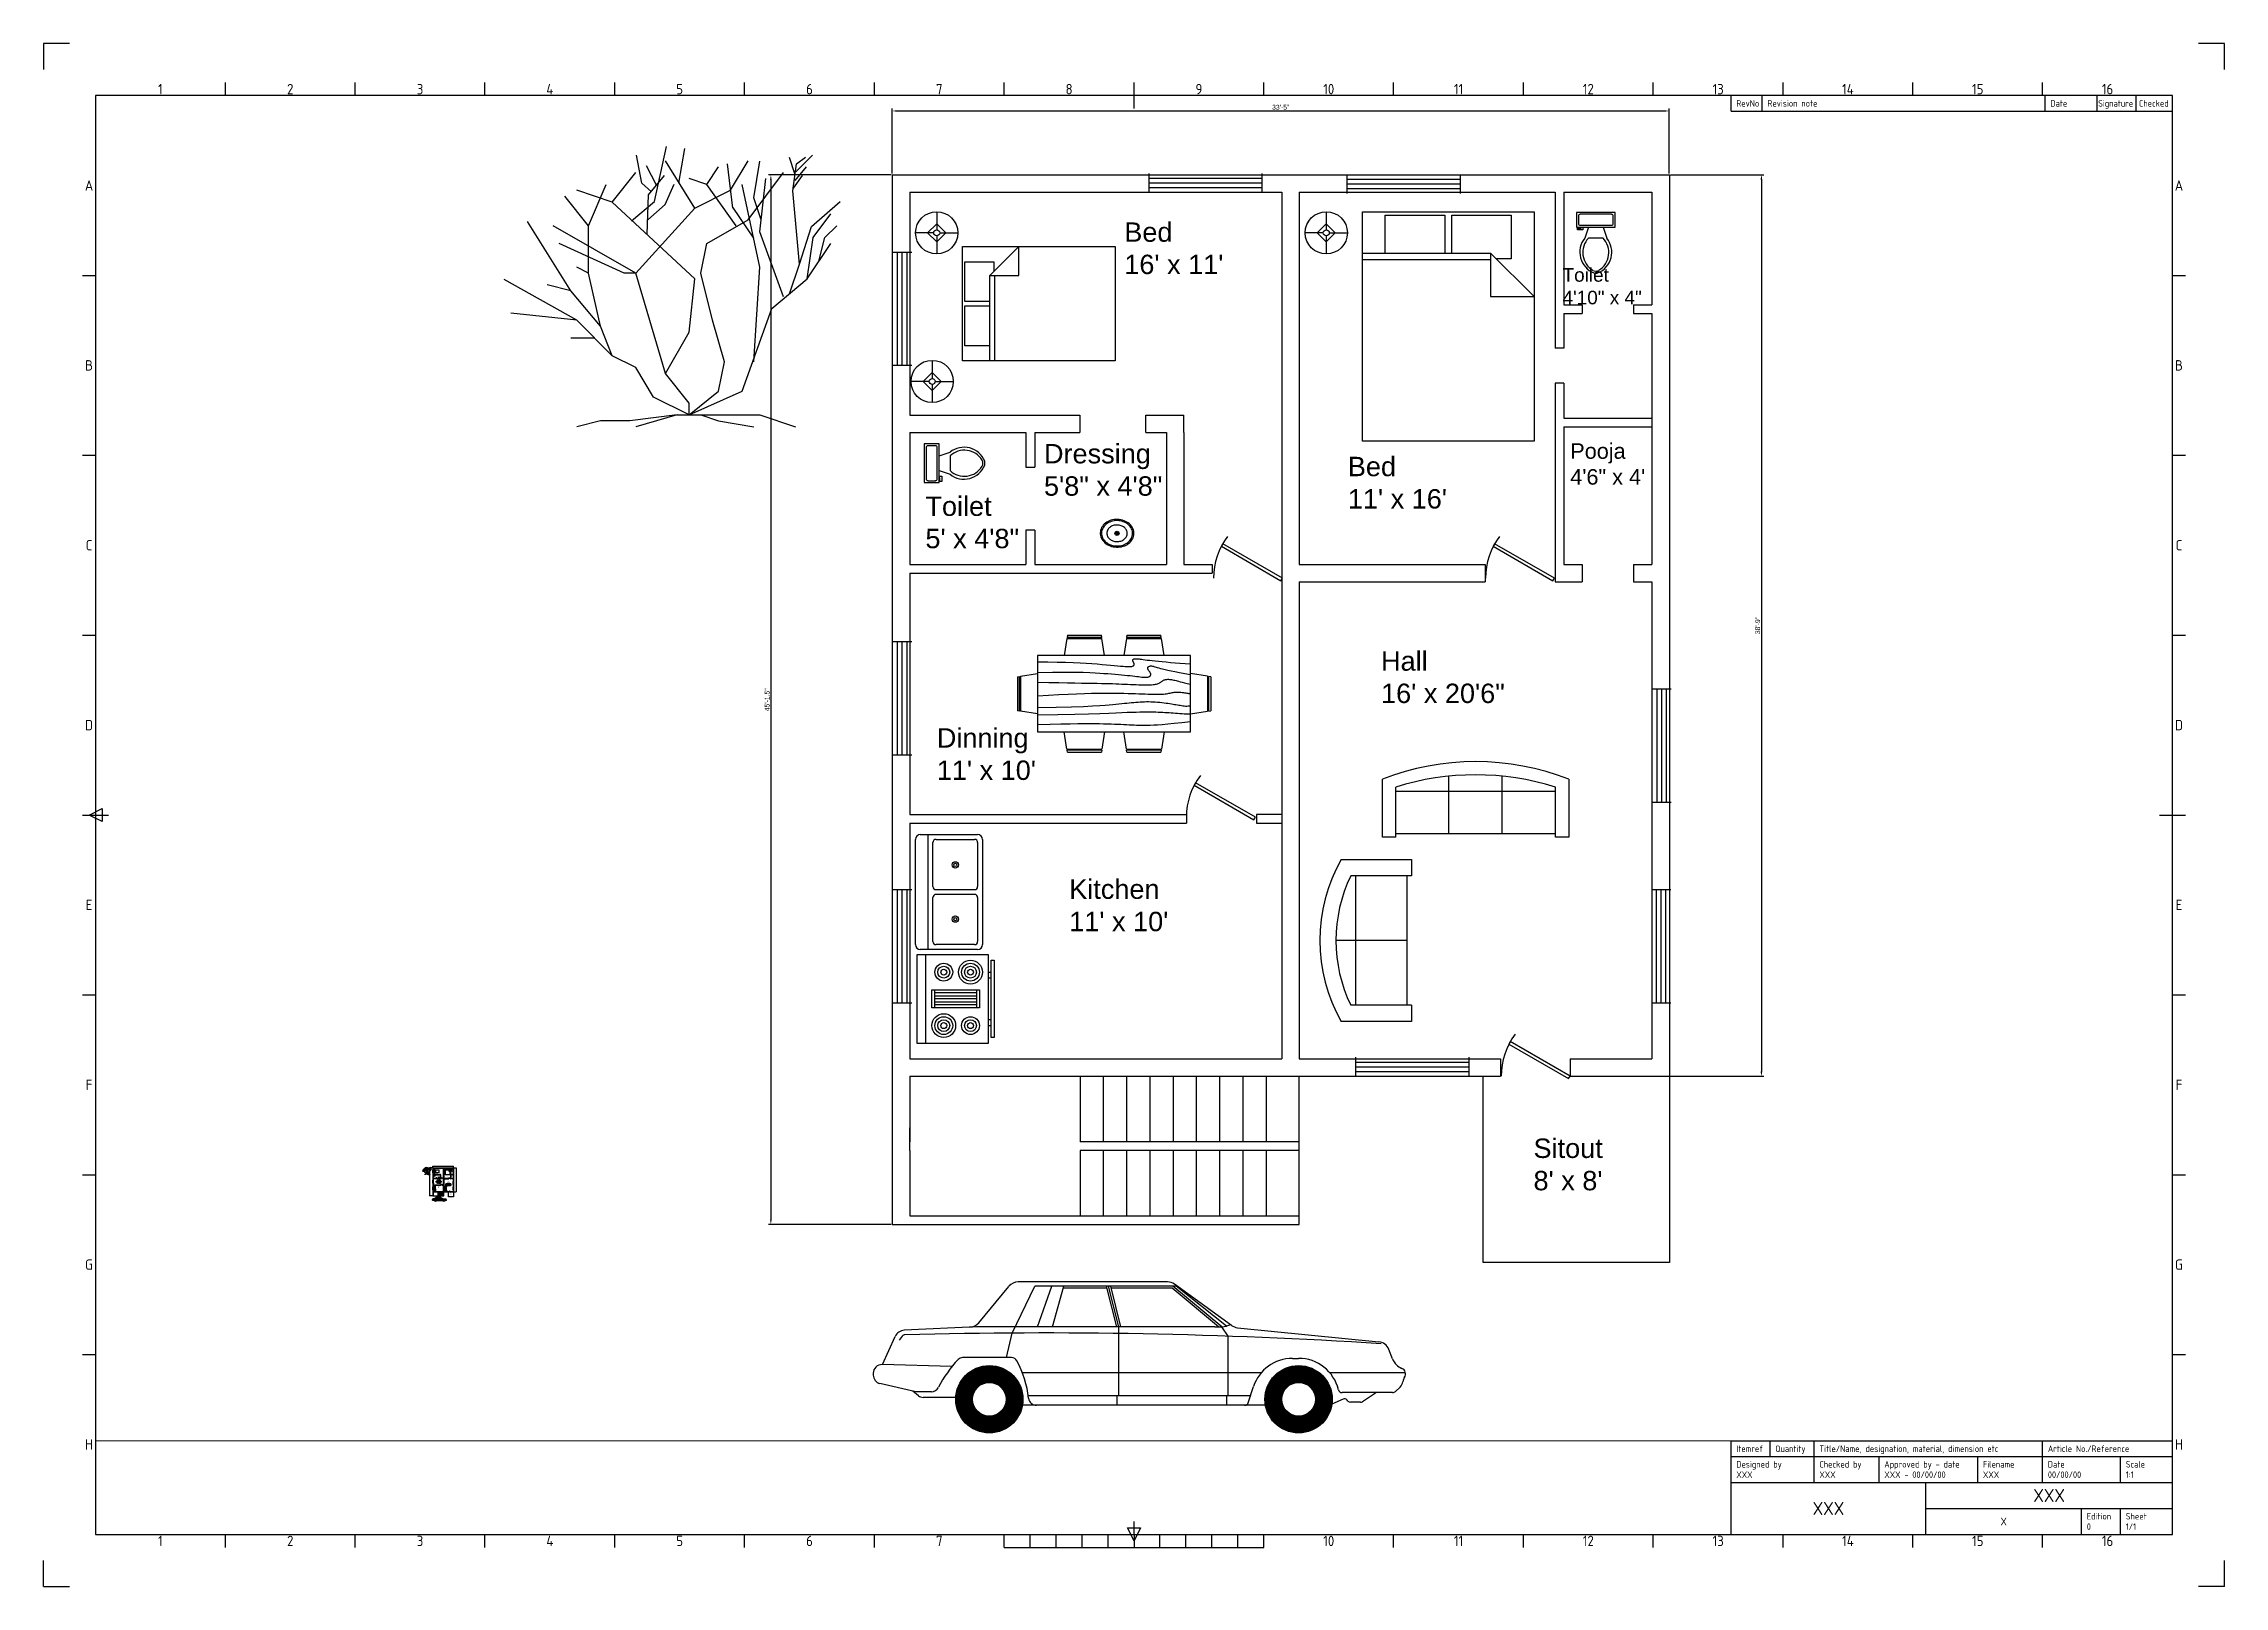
# Paper-space layout 'Layout3-ISO A1 Layout' of a CAD drawing. Header units: millimetres. Extents: x 0 to 840, y 0 to 594.
# The model-space entities are those that its viewports show. They can reach past a viewport. Long polylines and large blocks are cut down to what shows.
import ezdxf
from ezdxf.enums import TextEntityAlignment as Align

# ---------------------------------------------------------------- set-up
doc = ezdxf.new("R2010")
doc.units = ezdxf.units.MM
for name, color, linetype in [('dim', 16, 'Continuous'), ('landscape', 10, 'Continuous'), ('Title Block', 202, 'Continuous'), ('Viewport', 5, 'Continuous')]:
    doc.layers.add(name, color=color, linetype=linetype)
doc.layers.get('Viewport').off()
doc.styles.add('ISO Proportional', font='isocp.shx')
doc.styles.get("Standard").update_dxf_attribs({"font": 'arial.ttf'})
doc.dimstyles.new('Copy of ISO-25', dxfattribs={"dimtxt": 2.5, "dimasz": 2.5, "dimexe": 1.2495, "dimexo": 0.625, "dimtad": 1, "dimlunit": 3, "dimtxsty": 'Standard', "dimcen": 2.5, "dimadec": 0, "dimazin": 0, "dimtfac": 1, "dimtmove": 0, "dimatfit": 3, "dimfxl": 1, "dimarcsym": 0})

psp = doc.layouts.new('Layout3-ISO A1 Layout')

msp = doc.modelspace()

# ---------------------------------------------------------------- texts
at = {"layer": 'Title Block', "attachment_point": 1}
for s, insert, char_height in [("Bed \\P16' x 11' ", (1647.869, 1996.738), 10), ('Toilet \\P4\'10" x 4"', (1874.014, 1973.142), 7), ('Dressing \\P5\'8" x 4\'8"', (1606.44, 1882.428), 10), ('Pooja \\P4\'6" x 4\'', (1877.993, 1882.795), 8), ("Bed\\P11' x 16'", (1763.225, 1875.818), 10), ('Toilet \\P5\' x 4\'8"', (1545.257, 1855.344), 10), ('Hall\\P16\' x 20\'6"', (1780.357, 1775.491), 10), ("Dinning\\P11' x 10'", (1551.135, 1735.823), 10), ("Kitchen\\P11' x 10'", (1619.462, 1657.801), 10), ("Sitout \\P8' x 8'", (1859.033, 1524.164), 10)]:
    msp.add_mtext_dynamic_manual_height_columns(s, width=94.262, gutter_width=12.5, heights=[0], dxfattribs=dict(at, insert=insert, char_height=char_height))

# ---------------------------------------------------------------- blocks, each defined once
blk = doc.blocks.new('ISO A1 title block')
at = {"layer": 'Title Block'}
for p, q in [((10, 594), (0, 594)), ((0, 594), (0, 584)), ((840, 594), (830, 594)), ((840, 584), (840, 594)), ((820, 574), (20, 574)), ((20, 574), (20, 20)), ((70, 574), (70, 579)), ((120, 574), (120, 579)), ((170, 574), (170, 579)), ((220, 574), (220, 579)), ((270, 574), (270, 579)), ((320, 574), (320, 579)), ((370, 574), (370, 579)), ((420, 569), (420, 579)), ((470, 574), (470, 579)), ((520, 574), (520, 579)), ((570, 574), (570, 579)), ((620, 574), (620, 579)), ((650, 568), (650, 574)), ((662, 568), (662, 574)), ((670, 574), (670, 579)), ((720, 574), (720, 579)), ((770, 574), (770, 579)), ((771, 568), (771, 574)), ((791, 568), (791, 574)), ((806, 568), (806, 574)), ((820, 20), (820, 574)), ((650, 568), (820, 568)), ((15, 504.75), (20, 504.75)), ((820, 504.75), (825, 504.75)), ((15, 435.5), (20, 435.5)), ((820, 435.5), (825, 435.5)), ((15, 366.25), (20, 366.25)), ((820, 366.25), (825, 366.25)), ((15, 297), (25, 297)), ((17.5, 297), (22.5, 299.5)), ((22.5, 294.5), (17.5, 297)), ((22.5, 299.5), (22.5, 294.5)), ((815, 297), (825, 297)), ((15, 227.75), (20, 227.75)), ((820, 227.75), (825, 227.75)), ((15, 158.5), (20, 158.5)), ((820, 158.5), (825, 158.5)), ((15, 89.25), (20, 89.25)), ((820, 89.25), (825, 89.25)), ((650, 56), (820, 56)), ((650, 50), (650, 56)), ((665, 50), (665, 56)), ((682, 50), (682, 56)), ((770, 50), (770, 56)), ((650, 50), (820, 50)), ((650, 20), (650, 50)), ((682, 40), (682, 50)), ((707, 40), (707, 50)), ((745, 40), (745, 50)), ((770, 40), (770, 50)), ((800, 40), (800, 50)), ((650, 40), (820, 40)), ((725, 20), (725, 40)), ((725, 30), (820, 30)), ((785, 20), (785, 30)), ((800, 20), (800, 30)), ((20, 20), (820, 20)), ((70, 15), (70, 20)), ((120, 15), (120, 20)), ((170, 15), (170, 20)), ((220, 15), (220, 20)), ((270, 15), (270, 20)), ((320, 15), (320, 20)), ((370, 15), (370, 20)), ((380, 15), (380, 20)), ((390, 15), (390, 20)), ((400, 15), (400, 20)), ((410, 15), (410, 20)), ((417.5, 22.5), (422.5, 22.5)), ((420, 17.5), (417.5, 22.5)), ((420, 20), (420, 25)), ((422.5, 22.5), (420, 17.5)), ((420, 20), (420, 15)), ((430, 15), (430, 20)), ((440, 15), (440, 20)), ((450, 15), (450, 20)), ((460, 15), (460, 20)), ((470, 15), (470, 20)), ((520, 15), (520, 20)), ((570, 15), (570, 20)), ((620, 15), (620, 20)), ((670, 15), (670, 20)), ((720, 15), (720, 20)), ((770, 15), (770, 20)), ((0, 0), (0, 10)), ((370, 15), (470, 15)), ((840, 0), (840, 10)), ((0, 0), (10, 0)), ((840, 0), (830, 0))]:
    blk.add_line(p, q, dxfattribs=at)
at = {"layer": 'Title Block', "style": 'ISO Proportional'}
for s, p in [('1', (45, 576.5)), ('2', (95, 576.5)), ('3', (145, 576.5)), ('4', (195, 576.5)), ('5', (245, 576.5)), ('6', (295, 576.5)), ('7', (345, 576.5)), ('8', (395, 576.5)), ('9', (445, 576.5)), ('10', (495, 576.5)), ('11', (545, 576.5)), ('12', (595, 576.5)), ('13', (645, 576.5)), ('14', (695, 576.5)), ('15', (745, 576.5)), ('16', (795, 576.5)), ('A', (17.5, 539.375)), ('A', (822.5, 539.375)), ('B', (17.5, 470.125)), ('B', (822.5, 470.125)), ('C', (17.5, 400.875)), ('C', (822.5, 400.875)), ('D', (17.5, 331.625)), ('D', (822.5, 331.625)), ('E', (17.5, 262.375)), ('E', (822.5, 262.375)), ('F', (17.5, 193.125)), ('F', (822.5, 193.125)), ('G', (17.5, 123.875)), ('G', (822.5, 123.875)), ('H', (17.5, 54.625)), ('H', (822.5, 54.625)), ('1', (45, 17.5)), ('2', (95, 17.5)), ('3', (145, 17.5)), ('4', (195, 17.5)), ('5', (245, 17.5)), ('6', (295, 17.5)), ('7', (345, 17.5)), ('10', (495, 17.5)), ('11', (545, 17.5)), ('12', (595, 17.5)), ('13', (645, 17.5)), ('14', (695, 17.5)), ('15', (745, 17.5)), ('16', (795, 17.5))]:
    blk.add_text(s, height=4, dxfattribs=at).set_placement(p, align=Align.MIDDLE)
for s, p in [('RevNo', (652, 571)), ('Revision note', (664, 571)), ('Date', (773, 571)), ('Signature', (791.361, 571)), ('Checked', (807.083, 571)), ('Itemref', (652, 53)), ('Quantity', (667, 53)), ('Title/Name, designation, material, dimension etc', (684, 53)), ('Article No./Reference', (772, 53)), ('Designed by', (652, 47)), ('Checked by', (684, 47)), ('Approved by - date', (709, 47)), ('Filename', (747, 47)), ('Date', (772, 47)), ('Scale', (802, 47)), ('Edition', (787, 27)), ('Sheet', (802, 27))]:
    blk.add_text(s, height=2.5, dxfattribs=at).set_placement(p, align=Align.MIDDLE_LEFT)
at = {"layer": 'Title Block', "style": 'ISO Proportional', "flags": 8}
for tag, p in [('DESIGNED_BY', (652, 43)), ('CHECKED_BY', (684, 43)), ('APPROVED_BY_DATE', (709, 43)), ('FILENAME', (747, 43)), ('DATE', (772, 43)), ('SCALE', (802, 43)), ('EDITION', (787, 23)), ('SHEET', (802, 23))]:
    blk.add_attdef(tag, text='', height=2.5, dxfattribs=at).set_placement(p, align=Align.MIDDLE_LEFT)
for tag, height, p in [('TITLE', 5, (772.5, 35)), ('OWNER', 5, (687.5, 30)), ('DRAWING_NUMBER', 3, (755, 25))]:
    blk.add_attdef(tag, text='', height=height, dxfattribs=at).set_placement(p, align=Align.MIDDLE)
blk = doc.blocks.new('Window - Wood Frame 36 in. Wide plan')
for p, q in [((0, 6), (0, 0)), ((0, 4.5), (36, 4.5)), ((0, 3), (36, 3)), ((0, 1.5), (36, 1.5)), ((36, 6), (36, 0))]:
    blk.add_line(p, q)
blk = doc.blocks.new('Door - Right Hung 36 in.')
blk.add_lwpolyline([(-0.8, -1.3), (0, 0), (-31.2, 18), (-31.9, 16.7)], close=True)
blk.add_arc((0, 0), 36, 142.6899, 180)
blk = doc.blocks.new('Bed - Queen')
at = {"linetype": 'Continuous'}
for p, q in [((0, -80.00003), (0, 0)), ((0, 0), (59.99999, 0)), ((59.99999, 0), (59.99999, -80.00003)), ((7.99999, -1.2), (28.79998, -1.2)), ((7.99999, -14.4), (7.99999, -1.2)), ((28.79998, -1.2), (28.79998, -14.4)), ((31.19999, -1.2), (51.99999, -1.2)), ((31.19999, -14.4), (31.19999, -1.2)), ((51.99999, -1.2), (51.99999, -16.4)), ((0, -14.4), (44.8, -14.4)), ((59.99999, -29.6), (44.8, -14.4)), ((44.8, -14.4), (44.8, -29.6)), ((44.8, -16.8), (0, -16.8)), ((51.99999, -16.4), (46.79936, -16.4)), ((44.8, -29.6), (59.99999, -29.6)), ((59.99999, -80.00003), (0, -80.00003))]:
    blk.add_line(p, q, dxfattribs=at)
blk = doc.blocks.new('Dining Set - 36 x 72 in.')
at = {"linetype": 'Continuous'}
for p, q in [((-22.2343, 26.00059), (-23.4847, 17.99762)), ((-22.2304, 26), (-5.7608, 26)), ((-22, 27.5), (-22.1562, 26.50042)), ((-5.8416, 26.5), (-22.1534, 26.5)), ((-22, 27.5), (-6, 27.5)), ((-5.8437, 26.49966), (-6, 27.5)), ((-4.5152, 17.99762), (-5.7655, 25.99926)), ((5.7657, 26.00059), (4.5153, 17.99762)), ((5.7696, 26), (22.2392, 26)), ((6, 27.5), (5.8438, 26.50042)), ((22.1584, 26.5), (5.8466, 26.5)), ((6, 27.5), (22, 27.5)), ((22.1563, 26.49966), (22, 27.5)), ((23.4848, 17.99762), (22.2345, 25.99926)), ((36, 18), (-36, 18)), ((-36, 18), (-36, -18)), ((36, -18), (36, 18)), ((-45.5, 8), (-44.5004, 8.15617)), ((-45.5, 8), (-45.5, -8)), ((-44.5, -8.15843), (-44.5, 8.15338)), ((-44.0006, 8.23428), (-35.9976, 9.48474)), ((-44, 8.23041), (-44, -8.23915)), ((44.0006, 8.23428), (35.9976, 9.48474)), ((44, 8.23041), (44, -8.23915)), ((44.5, -8.15843), (44.5, 8.15338)), ((45.5, 8), (44.5005, 8.15617)), ((45.5, 8), (45.5, -8)), ((-44.4997, -8.15631), (-45.5, -8)), ((-35.9976, -9.48476), (-43.9993, -8.2345)), ((35.9976, -9.48476), (43.9993, -8.2345)), ((44.4997, -8.15631), (45.5, -8)), ((-36, -18), (36, -18)), ((-22.2343, -26.0006), (-23.4847, -17.99762)), ((-4.5152, -17.99762), (-5.7655, -25.99928)), ((5.7657, -26.0006), (4.5153, -17.99762)), ((23.4848, -17.99762), (22.2345, -25.99928)), ((-22.2304, -26), (-5.7608, -26)), ((-22, -27.5), (-22.1562, -26.50044)), ((-5.8416, -26.5), (-22.1534, -26.5)), ((-22, -27.5), (-6, -27.5)), ((-5.8437, -26.49967), (-6, -27.5)), ((5.7696, -26), (22.2392, -26)), ((6, -27.5), (5.8438, -26.50044)), ((22.1584, -26.5), (5.8466, -26.5)), ((6, -27.5), (22, -27.5)), ((22.1563, -26.49967), (22, -27.5))]:
    blk.add_line(p, q, dxfattribs=at)
for points in [[(-36, 15), (-31.1772, 14.97754), (-26.8079, 14.91406), (-22.8538, 14.81543), (-19.276, 14.6875), (-16.0362, 14.53613), (-13.0957, 14.36718), (-10.4159, 14.18652), (-7.9583, 14), (-5.6904, 13.81315), (-3.6035, 13.63021), (-1.6954, 13.45508), (0.0365, 13.29166), (1.5945, 13.14388), (2.9811, 13.01562), (4.1988, 12.9108), (5.25, 12.83333), (6.1393, 12.78613), (6.8802, 12.76823), (7.4883, 12.77767), (7.9792, 12.8125), (8.3685, 12.87077), (8.6719, 12.95052), (8.9049, 13.0498), (9.0833, 13.16666), (9.2205, 13.29899), (9.3216, 13.44401), (9.3895, 13.59879), (9.4271, 13.76041), (9.4373, 13.92594), (9.4232, 14.09245), (9.3875, 14.257), (9.3333, 14.41666), (9.2638, 14.56917), (9.1836, 14.71484), (9.0975, 14.85465), (9.0104, 14.98958), (8.9272, 15.1206), (8.8529, 15.2487), (8.7922, 15.37483), (8.75, 15.5), (8.7305, 15.62467), (8.7344, 15.74739), (8.7617, 15.86621), (8.8125, 15.97916), (8.8867, 16.08431), (8.9844, 16.17968), (9.1055, 16.26334), (9.25, 16.33333), (9.4189, 16.38802), (9.6172, 16.42708), (9.8506, 16.45052), (10.125, 16.45833), (10.4463, 16.45052), (10.8203, 16.42708), (11.2529, 16.38802), (11.75, 16.33333), (12.3184, 16.26318), (12.9694, 16.17838), (13.7151, 16.07991), (14.5677, 15.96875), (15.5395, 15.84586), (16.6426, 15.71224), (17.8893, 15.56884), (19.2917, 15.41666), (20.859, 15.25667), (22.5879, 15.08984), (24.4721, 14.91715), (26.5052, 14.73958), (28.6809, 14.5581), (30.9929, 14.3737), (33.4347, 14.18733), (36, 14)], [(-36, 10), (-28.9766, 10.14274), (-23.1725, 10.20442), (-18.4241, 10.19775), (-14.5677, 10.13541), (-11.4399, 10.03011), (-8.877, 9.89453), (-6.7154, 9.74137), (-4.7917, 9.58333), (-2.9698, 9.43082), (-1.2246, 9.28515), (0.4415, 9.14534), (2.026, 9.01041), (3.5266, 8.87939), (4.9408, 8.7513), (6.266, 8.62516), (7.5, 8.5), (8.6411, 8.37549), (9.6914, 8.2539), (10.6538, 8.13818), (11.5312, 8.03125), (12.3267, 7.93603), (13.043, 7.85547), (13.6831, 7.79248), (14.25, 7.75), (14.7471, 7.7303), (15.1797, 7.73307), (15.5537, 7.75732), (15.875, 7.80208), (16.1494, 7.86637), (16.3828, 7.94922), (16.5811, 8.04964), (16.75, 8.16666), (16.8944, 8.29915), (17.0143, 8.44531), (17.1089, 8.60319), (17.1771, 8.77083), (17.218, 8.94629), (17.2305, 9.1276), (17.2137, 9.31282), (17.1667, 9.5), (17.0895, 9.6875), (16.987, 9.875), (16.8649, 10.0625), (16.7292, 10.25), (16.5856, 10.4375), (16.4401, 10.625), (16.2985, 10.8125), (16.1667, 11), (16.05, 11.18733), (15.9518, 11.3737), (15.8752, 11.5581), (15.8229, 11.73958), (15.798, 11.91715), (15.8034, 12.08984), (15.842, 12.25667), (15.9167, 12.41666), (16.0295, 12.56836), (16.1784, 12.70833), (16.3605, 12.83268), (16.5729, 12.9375), (16.8127, 13.01888), (17.0768, 13.07291), (17.3625, 13.0957), (17.6667, 13.08333), (17.9894, 13.03312), (18.3418, 12.94726), (18.7382, 12.82918), (19.1927, 12.68229), (19.7195, 12.51001), (20.3327, 12.31575), (21.0465, 12.10294), (21.875, 11.875), (22.8357, 11.63354), (23.959, 11.37304), (25.2786, 11.08618), (26.8282, 10.76562), (28.6414, 10.40405), (30.752, 9.99414), (33.1936, 9.52856), (36, 9)], [(-36, 5.5), (-30.7157, 5.3348), (-26.069, 5.20963), (-21.9946, 5.11767), (-18.4271, 5.05208), (-15.3009, 5.00602), (-12.5508, 4.97265), (-10.1112, 4.94515), (-7.9167, 4.91666), (-5.909, 4.88167), (-4.0586, 4.83984), (-2.3429, 4.79215), (-0.7396, 4.73958), (0.7739, 4.6831), (2.22, 4.6237), (3.6213, 4.56233), (5, 4.5), (6.373, 4.43782), (7.7344, 4.3776), (9.0723, 4.32129), (10.375, 4.27083), (11.6309, 4.22819), (12.8281, 4.19531), (13.9551, 4.17415), (15, 4.16666), (15.954, 4.17448), (16.819, 4.19791), (17.6001, 4.23698), (18.3021, 4.29166), (18.9299, 4.36198), (19.4883, 4.44791), (19.9823, 4.54948), (20.4167, 4.66666), (20.7969, 4.79899), (21.1302, 4.94401), (21.4245, 5.09879), (21.6875, 5.26041), (21.9271, 5.42594), (22.1511, 5.59245), (22.3672, 5.757), (22.5834, 5.91666), (22.8065, 6.06868), (23.0404, 6.21093), (23.2879, 6.34147), (23.5521, 6.45833), (23.8358, 6.55957), (24.142, 6.64323), (24.4735, 6.70735), (24.8334, 6.75), (25.2235, 6.76969), (25.642, 6.76692), (26.0858, 6.74267), (26.5521, 6.69791), (27.0379, 6.63362), (27.5404, 6.55078), (28.0565, 6.45036), (28.5834, 6.33333), (29.1242, 6.19987), (29.7071, 6.04687), (30.3661, 5.87044), (31.1354, 5.66666), (32.0493, 5.43164), (33.142, 5.16146), (34.4475, 4.85221), (36, 4.5)], [(-36, -1), (-30.7915, -0.6591), (-26.0195, -0.38216), (-21.6519, -0.16284), (-17.6563, 0.00521), (-14.0005, 0.12833), (-10.6523, 0.21289), (-7.5796, 0.26522), (-4.75, 0.29166), (-2.134, 0.29793), (0.2878, 0.28711), (2.5317, 0.26163), (4.6146, 0.22396), (6.5529, 0.17651), (8.3633, 0.12174), (10.0623, 0.06209), (11.6667, 0), (13.1899, -0.06201), (14.6341, -0.1211), (15.9982, -0.17432), (17.2813, -0.21875), (18.4823, -0.25147), (19.6003, -0.26953), (20.6343, -0.27002), (21.5834, -0.25), (22.4481, -0.20768), (23.2357, -0.14584), (23.9549, -0.06836), (24.6146, 0.02083), (25.2235, 0.11784), (25.7904, 0.21875), (26.3241, 0.31966), (26.8334, 0.41666), (27.3265, 0.50618), (27.8099, 0.58593), (28.2894, 0.65397), (28.7709, 0.70833), (29.2601, 0.74707), (29.763, 0.76823), (30.2855, 0.76985), (30.8334, 0.75), (31.4088, 0.70784), (31.9994, 0.64713), (32.589, 0.57275), (33.1615, 0.48958), (33.7008, 0.4025), (34.1908, 0.3164), (34.6153, 0.23616), (34.9584, 0.16666), (35.2099, 0.11165), (35.3848, 0.07031), (35.504, 0.04069), (35.5886, 0.02083), (35.6594, 0.00879), (35.7377, 0.0026), (35.8442, 0.00032), (36, 0)], [(-36, -6.5), (-27.1843, -6.31267), (-20.084, -6.1263), (-14.469, -5.9419), (-10.1094, -5.76042), (-6.7752, -5.58285), (-4.2363, -5.41016), (-2.2629, -5.24333), (-0.625, -5.08334), (0.8708, -4.93099), (2.2715, -4.78646), (3.5872, -4.64974), (4.8281, -4.52084), (6.0046, -4.39974), (7.127, -4.28646), (8.2053, -4.18099), (9.25, -4.08334), (10.2705, -3.99382), (11.2734, -3.91407), (12.2647, -3.84603), (13.25, -3.79167), (14.2354, -3.75293), (15.2266, -3.73177), (16.2295, -3.73015), (17.25, -3.75), (18.2912, -3.79248), (19.3451, -3.85547), (20.4009, -3.93604), (21.4479, -4.03125), (22.4754, -4.13819), (23.4727, -4.25391), (24.4289, -4.37549), (25.3334, -4.5), (26.1785, -4.62492), (26.9694, -4.74935), (27.7145, -4.87281), (28.4219, -4.99479), (29.1, -5.11483), (29.7572, -5.23242), (30.4016, -5.34709), (31.0417, -5.45834), (31.6837, -5.56437), (32.3262, -5.65821), (32.9658, -5.73153), (33.599, -5.77604), (34.2224, -5.78345), (34.8327, -5.74545), (35.4264, -5.65373), (36, -5.5)], [(-36, -10), (-26.4022, -9.81299), (-18.4675, -9.62891), (-11.9839, -9.45069), (-6.7396, -9.28125), (-2.5226, -9.12354), (0.8789, -8.98047), (3.6769, -8.85498), (6.0833, -8.75), (8.2767, -8.66765), (10.3021, -8.60677), (12.1712, -8.56543), (13.8958, -8.54167), (15.4876, -8.53353), (16.9583, -8.53907), (18.3197, -8.55632), (19.5834, -8.58334), (20.7616, -8.61841), (21.8685, -8.66081), (22.9188, -8.71004), (23.9271, -8.76563), (24.9081, -8.82707), (25.8763, -8.89388), (26.8465, -8.96558), (27.8334, -9.04167), (28.8474, -9.12118), (29.8828, -9.20117), (30.93, -9.27824), (31.9792, -9.34896), (33.0205, -9.40991), (34.0443, -9.45768), (35.0407, -9.48885), (36, -9.5)], [(-36, -14.5), (-30.0881, -14.33513), (-25.0332, -14.21224), (-20.7312, -14.12647), (-17.0781, -14.07292), (-13.97, -14.04671), (-11.3027, -14.04297), (-8.9724, -14.05681), (-6.875, -14.08334), (-4.9224, -14.11833), (-3.0905, -14.16016), (-1.3709, -14.20785), (0.2448, -14.26042), (1.7647, -14.3169), (3.1973, -14.3763), (4.5507, -14.43767), (5.8333, -14.5), (7.0554, -14.5621), (8.235, -14.62175), (9.3922, -14.67652), (10.5469, -14.72396), (11.7192, -14.76164), (12.929, -14.78711), (14.1965, -14.79794), (15.5417, -14.79167), (16.9933, -14.76424), (18.6152, -14.70508), (20.4804, -14.60197), (22.6615, -14.44271), (25.2312, -14.21509), (28.2624, -13.9069), (31.8277, -13.50594), (36, -13)]]:
    blk.add_lwpolyline(points, dxfattribs=at)
blk = doc.blocks.new('Sofa - Roundback Loveseat 5 ft.')
at = {"linetype": 'Continuous'}
for p, q in [((0, -32.44198), (0, -5.99998)), ((-24, -33.99998), (-24, -11.46958)), ((-23.9998, -13.38178), (23.99986, -13.38178)), ((24.00004, -33.99998), (24.00004, -11.46958)), ((-24, -32.44198), (24.00004, -32.44198))]:
    blk.add_line(p, q, dxfattribs=at)
for points in [[(-24, -33.99998), (-30, -33.99998), (-30, -7.99998)], [(30.00004, -7.99998), (30.00004, -33.99998), (24.00004, -33.99998)]]:
    blk.add_lwpolyline(points, dxfattribs=at)
for centre, radius, start, end in [((0, -60.24998), 60.24998, 60.13715, 119.8628), ((0, -61.38438), 55.38444, 64.32083, 115.6792)]:
    blk.add_arc(centre, radius, start, end, dxfattribs=at)
blk = doc.blocks.new('Sofa - Roundback 7 ft.')
at = {"linetype": 'Continuous'}
for p, q in [((-12.00002, -32.4421), (-12.00003, -6.5971)), ((11.99997, -32.4421), (11.99998, -6.5971)), ((-36.000027, -34), (-36.000027, -11.4696)), ((-35.999844, -13.3819), (35.9998, -13.3819)), ((35.99998, -34), (35.99998, -11.4696)), ((-36.000027, -32.4421), (35.99998, -32.4421))]:
    blk.add_line(p, q, dxfattribs=at)
for points in [[(-36.000027, -34), (-42.000027, -34), (-42.000027, -8)], [(41.99998, -8), (41.99998, -34), (35.99998, -34)]]:
    blk.add_lwpolyline(points, dxfattribs=at)
for centre, radius, start, end in [((0, -114.25), 114.25, 68.43141, 111.5686), ((-0.00001, -127.1968), 121.1968, 72.72033, 107.2797)]:
    blk.add_arc(centre, radius, start, end, dxfattribs=at)
blk = doc.blocks.new('Toilet - top')
for p, q in [((-10, -8.5), (-8, -8.5)), ((-10, -9.5), (-10, -8.5)), ((-7, -9.5), (-10, -9.5)), ((-8, -8.5), (-8, -8)), ((-7, -8), (-7, -9.5)), ((-4, -8), (-6, -14)), ((4, -8), (6, -14)), ((9.5, -6), (9.5, -2)), ((4, -14), (-4, -14))]:
    blk.add_line(p, q)
blk.add_lwpolyline([(10.5, -8), (10.5, 0), (-10.5, 0), (-10.5, -8)], close=True)
for points in [[(-9.5, -2), (-9.5, -6)], [(8.5, -1), (-8.5, -1)], [(-8.5, -7), (8.5, -7)]]:
    blk.add_lwpolyline(points)
for centre, radius, start, end in [((-8.6, -1.9), 0.884, 81.8699, 188.1301), ((-8.6, -6.1), 0.884, 171.8699, 278.1301), ((8.6, -1.9), 0.884, 351.8699, 98.1301), ((8.6, -6.1), 0.884, 261.8699, 8.1301), ((3.5, -21.6), 12.2, 141.4691, 247.9714), ((4.2, -21.8), 11.3, 136.3677, 238.9468), ((-3.5, -21.6), 12.2, 292.0284, 38.5307), ((-4.2, -21.8), 11.3, 301.053, 43.6321), ((0, -27.9), 4, 245.7318, 294.2682), ((0, -29), 4, 254.8605, 285.1395)]:
    blk.add_arc(centre, radius, start, end)
blk = doc.blocks.new('Sink - Oval top')
for p, q in [((-1, 0), (1, 0)), ((0, 1), (0, -1))]:
    blk.add_line(p, q)
at = {"linetype": 'Continuous'}
for points in [[(-12.2, 0.4, 0.117634), (-11.5, -3.4, 0.104469), (-8.9, -6.8, 0.090016), (-5.1, -9.1, 0.08192), (-0.3, -10, 0.08192), (4.5, -9.4, 0.090016), (8.4, -7.4, 0.104469), (11.2, -4.1, 0.117634), (12.2, -0.4, 0.117634), (11.5, 3.4, 0.104469), (8.9, 6.8, 0.090016), (5.1, 9.1, 0.08192), (0.3, 10, 0.08192), (-4.5, 9.4, 0.090016), (-8.4, 7.4, 0.104469), (-11.2, 4.1, 0.117634)], [(-11.3, 0.2, 0.118622), (-10.5, -3.3, 0.104678), (-8.1, -6.4, 0.089562), (-4.5, -8.4, 0.081185), (-0.1, -9.2, 0.081185), (4.3, -8.5, 0.089562), (7.9, -6.6, 0.104678), (10.4, -3.5, 0.118622), (11.3, -0.2, 0.118622), (10.5, 3.3, 0.104678), (8.1, 6.4, 0.089562), (4.5, 8.4, 0.081185), (0.1, 9.2, 0.081185), (-4.3, 8.5, 0.089562), (-7.9, 6.6, 0.104678), (-10.4, 3.5, 0.118622)], [(-7.4, 0.1, 0.118283), (-6.9, -2.2, 0.104607), (-5.3, -4.2, 0.089718), (-3, -5.5, 0.081436), (-0.1, -6, 0.081436), (2.8, -5.6, 0.089718), (5.2, -4.3, 0.104607), (6.9, -2.3, 0.118283), (7.4, -0.1, 0.118283), (6.9, 2.2, 0.104607), (5.3, 4.2, 0.089718), (3, 5.5, 0.081436), (0.1, 6, 0.081436), (-2.8, 5.6, 0.089718), (-5.2, 4.3, 0.104607), (-6.9, 2.3, 0.118283)]]:
    blk.add_lwpolyline(points, format="xyb", close=True, dxfattribs=at)
for radius in [1.5, 1]:
    blk.add_circle((0, 0), radius)
blk = doc.blocks.new('Lamp - Table')
at = {"linetype": 'Continuous'}
for p, q in [((-1, 0), (-7, 0)), ((0, 3), (-3, 0)), ((-3, 0), (0, -3)), ((0, 7), (0, 1)), ((3, 0), (0, 3)), ((0, -3), (3, 0)), ((1, 0), (7, 0)), ((0, -1), (0, -7))]:
    blk.add_line(p, q, dxfattribs=at)
for radius in [7, 1]:
    blk.add_circle((0, 0), radius, dxfattribs=at)
blk = doc.blocks.new('Shrub - elevation')
for p, q in [((-12.471, 19.775), (-12.898, 22.044)), ((-11.433, 18.289), (-10.457, 22.749)), ((-8.16, 17.76), (-10.56, 21.6)), ((-9.48, 19.775), (-8.992, 22.592)), ((-5.086, 17.741), (-5.513, 21.34)), ((-5.28, 19.2), (-3.84, 21.6)), ((-3.377, 18.602), (-2.888, 21.575)), ((-0.508, 21.888), (-0.081, 20.558)), ((-0.203, 19.149), (0.102, 21.34)), ((0.041, 20.714), (1.384, 22.044)), ((0.102, 21.34), (0.835, 21.888)), ((-16.8, 16.32), (-15.36, 19.68)), ((-14.88, 18.24), (-12.96, 20.64)), ((-11.677, 19.071), (-12.471, 19.775)), ((-11.28, 19.619), (-12.104, 21.184)), ((-11.921, 18.836), (-10.64, 20.401)), ((-10.579, 18.054), (-9.846, 19.697)), ((-7.2, 19.68), (-8.64, 20.16)), ((-7.2, 19.68), (-6.24, 21.12)), ((-4.8, 16.32), (-7.2, 19.68)), ((-2.88, 12.96), (-4.32, 19.68)), ((-3.84, 16.8), (-0.96, 20.64)), ((-2.88, 15.84), (-2.4, 20.16)), ((-0.142, 19.384), (0.59, 20.401)), ((-0.02, 20.01), (0.896, 21.105)), ((-16.8, 16.32), (-18.72, 18.72)), ((-14.88, 18.24), (-17.76, 19.2)), ((-8.16, 12), (-14.88, 18.24)), ((-13.325, 16.724), (-11.433, 18.289)), ((-12.96, 12.48), (-8.16, 17.76)), ((-12.043, 15.628), (-11.921, 18.836)), ((-11.982, 16.802), (-10.579, 18.054)), ((-8.16, 17.76), (-5.28, 19.2)), ((-3.377, 15.315), (-5.086, 17.819)), ((-2.766, 16.802), (-3.377, 18.602)), ((0.346, 13.203), (-0.203, 19.149)), ((1.323, 16.254), (3.642, 18.289)), ((-18.24, 11.04), (-21.755, 16.655)), ((-12.96, 12.48), (-19.68, 16.32)), ((-16.8, 12.48), (-16.8, 16.32)), ((-7.2, 14.88), (-3.84, 16.8)), ((0.346, 13.203), (1.323, 16.254)), ((1.44, 15.36), (2.88, 17.28)), ((2.4, 15.36), (3.36, 16.32)), ((-13.92, 12.48), (-19.2, 14.88)), ((-7.68, 12.48), (-7.2, 14.88)), ((-0.96, 10.56), (-2.88, 15.84)), ((0.96, 12), (1.44, 15.36)), ((0.96, 12), (2.88, 14.88)), ((1.92, 13.44), (2.4, 15.36)), ((-16.8, 12.48), (-17.76, 12.96)), ((-15.84, 8.16), (-16.8, 12.48)), ((-12.96, 12.48), (-13.92, 12.48)), ((-10.56, 4.32), (-12.96, 12.48)), ((-6.72, 8.64), (-7.68, 12.48)), ((-3.36, 5.28), (-2.88, 12.96)), ((-0.48, 10.8), (0.346, 13.203)), ((-17.76, 8.64), (-23.663, 11.961)), ((-18.24, 11.04), (-20.16, 11.52)), ((-15.84, 8.16), (-18.24, 11.04)), ((-8.64, 7.68), (-8.16, 12)), ((-1.92, 9.6), (0.96, 12)), ((-17.76, 8.64), (-23.128, 9.222)), ((-4.32, 2.88), (-1.92, 9.6)), ((-16.32, 7.2), (-18.24, 7.2)), ((-14.88, 5.76), (-17.76, 8.64)), ((-14.88, 5.76), (-15.84, 8.16)), ((-10.56, 4.32), (-8.64, 7.68)), ((-5.76, 5.28), (-6.72, 8.64)), ((-12.96, 4.8), (-14.88, 5.76)), ((-11.52, 2.4), (-12.96, 4.8)), ((-8.64, 1.92), (-10.56, 4.32)), ((-6.24, 2.88), (-5.76, 5.28)), ((-8.64, 0.96), (-11.52, 2.4)), ((-8.64, 0.96), (-4.32, 2.88)), ((-8.64, 0.96), (-6.24, 2.88)), ((-8.64, 0.96), (-8.64, 1.92)), ((-15.84, 0.48), (-17.76, 0)), ((-13.44, 0.48), (-15.84, 0.48)), ((-9.6, 0.96), (-13.44, 0.48)), ((-9.6, 0.96), (-12.96, 0)), ((-9.6, 0.96), (-7.68, 0.96)), ((-8.64, 0.96), (-2.88, 0.96)), ((-7.68, 0.96), (-6.24, 0.48)), ((-6.24, 0.48), (-3.36, 0)), ((-2.88, 0.96), (0, 0))]:
    blk.add_line(p, q)
blk = doc.blocks.new('Car - sedan  side')
at = {"linetype": 'Continuous'}
for p, q in [((-139.53, 35.99), (-129.64, 47.91)), ((-128.57, 32.64), (-121.22, 48.02)), ((-77.81, 49.34), (-126.58, 49.34)), ((-74.7, 48.02), (-121.22, 48.02)), ((-120.32, 34.67), (-115.67, 48.02)), ((-115.4, 34.67), (-111.74, 48.02)), ((-97.55, 47.3), (-111.94, 47.3)), ((-94.41, 34.67), (-97.73, 48.02)), ((-93.72, 34.67), (-97.04, 48.02)), ((-93.03, 34.67), (-96.34, 48.02)), ((-76.26, 47.3), (-96.16, 47.3)), ((-61.08, 34.66), (-76.26, 47.3)), ((-60.02, 34.65), (-76.07, 48.02)), ((-56.87, 35.13), (-75.48, 48.59)), ((-58.54, 34.93), (-74.99, 48.02)), ((-170.93, 22.32), (-166.81, 31.56)), ((-164.57, 31.6), (-165.48, 30.35)), ((-140.23, 34.67), (-163.88, 33.56)), ((-62.28, 34.67), (-140.23, 34.67)), ((-130.39, 24.63), (-128.57, 32.64)), ((-93.72, 19.62), (-93.72, 34.67)), ((-62.28, 34.67), (-60.02, 34.65)), ((-60.02, 34.65), (-58.54, 34.93)), ((-57.97, 31.61), (-60.02, 34.65)), ((-57.21, 35.38), (-58.54, 34.93)), ((-57.97, 19.62), (-57.97, 31.61)), ((-54.93, 34.4), (-8.75, 29.8)), ((-148.26, 21.7), (-171.11, 22.33)), ((-128.78, 24.63), (-144.79, 24.63)), ((-36.97, 24.38), (-34.94, 24.38)), ((-4.21, 24.18), (-5.42, 27.27)), ((-174, 19.51), (-174, 18.91)), ((-160.12, 13.48), (-171.81, 16.16)), ((-47.2, 19.62), (-125.23, 19.62)), ((-93.72, 12.14), (-93.72, 19.62)), ((-57.97, 12.14), (-57.97, 19.62)), ((-51.4, 9.89), (-49.69, 15.14)), ((0, 19.62), (-24.7, 19.62)), ((-3.22, 13.59), (-1.77, 14.97)), ((-159.22, 12.14), (-161.08, 13.7)), ((-155.01, 13.48), (-160.12, 13.48)), ((-147.03, 11.6), (-157.73, 11.6)), ((-120.62, 9.03), (-125.23, 9.03)), ((-50.67, 12.14), (-123.32, 12.14)), ((-45.76, 9.03), (-120.62, 9.03)), ((-94.21, 9.03), (-94.21, 12.14)), ((-58.39, 9.03), (-58.39, 12.14)), ((-20.36, 11.06), (-24.06, 9.44)), ((-4.23, 13.19), (-20.72, 13.19)), ((-18.83, 10.42), (-19.11, 10.76)), ((-14.68, 10.03), (-18.01, 10.03)), ((-9.5, 13.19), (-14.1, 10.2))]:
    blk.add_line(p, q, dxfattribs=at)
at = {"linetype": 'Continuous', "const_width": 5.49}
for points in [[(-127.8, 11, -1), (-144.3, 11, -1)], [(-26.69, 11, -1), (-43.19, 11, -1)]]:
    blk.add_lwpolyline(points, format="xyb", close=True, dxfattribs=at)
at = {"linetype": 'Continuous'}
for centre, radius in [((-136.05, 11), 11), ((-34.94, 11), 11), ((-136.05, 11), 5.51), ((-34.94, 11), 5.51)]:
    blk.add_circle(centre, radius, dxfattribs=at)
for centre, radius, start, end in [((-126.58, 45.38), 3.97, 90, 140.30288), ((-77.81, 45.38), 3.97, 54.13504, 90), ((-142.58, 38.53), 3.97, 272.68265, 320.30288), ((-163.72, 30.18), 3.38, 92.68266, 155.97362), ((-163.62, 30.91), 1.17, 91.49105, 143.95527), ((-118.51, -1702.12), 1734.79, 86.34698, 91.49105), ((-54.54, 38.35), 3.97, 234.13503, 264.31231), ((-9.15, 25.82), 4, 21.31069, 84.3123), ((-171.18, 19.51), 2.82, 88.41927, 180), ((-118.09, -2.78), 38.85, 136.3964, 152.90974), ((-144.79, 22.64), 1.98, 90, 136.3964), ((-128.78, 22.64), 1.98, 28.1371, 90), ((-157.14, 7.48), 34.14, 6.51354, 28.1371), ((-36.97, 11), 13.38, 90, 161.97316), ((-34.94, 11), 13.38, 13.58642, 90), ((0.9, 26.18), 5.49, 201.3107, 247.70484), ((-171.18, 18.91), 2.82, 180, 257.09053), ((-155.01, 16.1), 2.62, 270, 332.90974), ((-3.82, 17.12), 2.96, 313.71735, 352.38387), ((-1.92, 19.3), 1.94, 325.37436, 67.70485), ((2.46, 16.28), 3.37, 145.37437, 172.38386), ((-157.73, 13.93), 2.32, 230.12913, 270), ((-120.62, 11.65), 2.62, 186.51353, 270), ((-52.58, 10.27), 1.24, 270, 341.97316), ((-20.72, 14.43), 1.24, 193.58641, 270), ((-19.93, 10.09), 1.06, 39.30103, 113.71592), ((-18.01, 11.09), 1.06, 219.30104, 270), ((-14.68, 11.09), 1.06, 270, 303.04697), ((-4.23, 14.65), 1.46, 270, 313.71735)]:
    blk.add_arc(centre, radius, start, end, dxfattribs=at)
blk = doc.blocks.new('Range-Oven - 30 in top')
for p, q in [((0, -3), (30, -3)), ((12, -6), (18, -6)), ((13, -20), (13, -6)), ((14, -6), (14, -20)), ((15, -20), (15, -6)), ((16, -6), (16, -20)), ((17, -20), (17, -6)), ((18, -20), (12, -20)), ((6, -24), (6, -25)), ((8, -25), (8, -24)), ((22, -25), (22, -24)), ((24, -24), (24, -25))]:
    blk.add_line(p, q)
for points in [[(0, -24), (0, 0), (30, 0), (30, -24)], [(12, -21), (12, -5), (18, -5), (18, -21)], [(2, -26), (2, -25), (28, -25), (28, -26)]]:
    blk.add_lwpolyline(points, close=True)
for centre, radius in [((6, -9), 4), ((6, -9), 3), ((6, -9), 2), ((24, -9), 3), ((24, -9), 2), ((6, -9), 1), ((24, -18), 4), ((24, -9), 1), ((6, -18), 3), ((6, -18), 2), ((6, -18), 1), ((24, -18), 3), ((24, -18), 2), ((24, -18), 1)]:
    blk.add_circle(centre, radius)
blk = doc.blocks.new('Sink-double - 36 in top')
for p, q in [((-18, -4), (18, -4)), ((-0.75, -18.5), (-0.75, -6.5)), ((0.75, -6.5), (0.75, -18.5))]:
    blk.add_line(p, q)
for points in [[(-16.5, 0), (16.5, 0)], [(-18, -19.5), (-18, -1.5)], [(-16.5, -18.5), (-16.5, -6.5)], [(-15.5, -5.5), (-1.75, -5.5)], [(1.75, -5.5), (15.5, -5.5)], [(16.5, -6.5), (16.5, -18.5)], [(18, -1.5), (18, -19.5)], [(-1.75, -19.5), (-15.5, -19.5)], [(15.5, -19.5), (1.75, -19.5)], [(16.5, -21), (-16.5, -21)]]:
    blk.add_lwpolyline(points)
for centre, radius in [((-8.5, -12.5), 1), ((-8.5, -12.5), 0.5), ((8.5, -12.5), 1), ((8.5, -12.5), 0.5)]:
    blk.add_circle(centre, radius)
for centre, radius, start, end in [((-16.5, -1.5), 1.5, 90, 180), ((16.5, -1.5), 1.5, 0, 90), ((-15.5, -6.5), 1, 90, 180), ((-1.75, -6.5), 1, 0, 90), ((1.75, -6.5), 1, 90, 180), ((15.5, -6.5), 1, 0, 90), ((-16.5, -19.5), 1.5, 180, 270), ((-15.5, -18.5), 1, 180, 270), ((-1.75, -18.5), 1, 270, 0), ((1.75, -18.5), 1, 180, 270), ((15.5, -18.5), 1, 270, 0), ((16.5, -19.5), 1.5, 270, 0)]:
    blk.add_arc(centre, radius, start, end)
blk = doc.blocks.new('*D20')
at = {"layer": 'Defpoints', "color": 0, "transparency": 16777216}
for p in [(1929.1, 2054.2), (1528.1, 2021.3), (1929.1, 2021.3)]:
    blk.add_point(p, dxfattribs=at)
at = {"layer": 'dim', "color": 0, "lineweight": -2, "transparency": 16777216}
for p, q in [((1528.1, 2021.9), (1528.1, 2055.4)), ((1530.6, 2054.2), (1926.6, 2054.2)), ((1929.1, 2021.9), (1929.1, 2055.4))]:
    blk.add_line(p, q, dxfattribs=at)
at = {"layer": 'dim', "color": 0, "transparency": 16777216}
for points in [[(1530.6, 2054.6), (1530.6, 2053.8), (1528.1, 2054.2)], [(1926.6, 2054.6), (1926.6, 2053.8), (1929.1, 2054.2)]]:
    blk.add_solid(points, dxfattribs=at)
at = {"layer": 'dim', "color": 0, "transparency": 16777216, "insert": (1728.6, 2056.1), "char_height": 2.5, "attachment_point": 5}
blk.add_mtext('33\'-5"', dxfattribs=at)
blk = doc.blocks.new('*D21')
at = {"layer": 'Defpoints', "color": 0, "transparency": 16777216}
for p in [(1929.1, 2021.3), (1929.1, 1556.3), (1976.6, 1556.3)]:
    blk.add_point(p, dxfattribs=at)
at = {"layer": 'dim', "color": 0, "lineweight": -2, "transparency": 16777216}
for p, q in [((1929.8, 2021.3), (1977.9, 2021.3)), ((1976.6, 2018.8), (1976.6, 1558.8)), ((1929.8, 1556.3), (1977.9, 1556.3))]:
    blk.add_line(p, q, dxfattribs=at)
at = {"layer": 'dim', "color": 0, "transparency": 16777216}
for points in [[(1976.2, 2018.8), (1977.1, 2018.8), (1976.6, 2021.3)], [(1976.2, 1558.8), (1977.1, 1558.8), (1976.6, 1556.3)]]:
    blk.add_solid(points, dxfattribs=at)
at = {"layer": 'dim', "color": 0, "transparency": 16777216, "insert": (1974.7, 1788.8), "char_height": 2.5, "attachment_point": 5, "rotation": 90}
blk.add_mtext('38\'-9"', dxfattribs=at)
blk = doc.blocks.new('*D22')
at = {"layer": 'Defpoints', "color": 0, "transparency": 16777216}
for p in [(1528.1, 2021.3), (1465.5, 1479.8), (1528.1, 1479.8)]:
    blk.add_point(p, dxfattribs=at)
at = {"layer": 'dim', "color": 0, "lineweight": -2, "transparency": 16777216}
for p, q in [((1527.5, 2021.3), (1464.3, 2021.3)), ((1465.5, 2018.8), (1465.5, 1482.3)), ((1527.5, 1479.8), (1464.3, 1479.8))]:
    blk.add_line(p, q, dxfattribs=at)
at = {"layer": 'dim', "color": 0, "transparency": 16777216}
for points in [[(1465.1, 2018.8), (1465.9, 2018.8), (1465.5, 2021.3)], [(1465.1, 1482.3), (1465.9, 1482.3), (1465.5, 1479.8)]]:
    blk.add_solid(points, dxfattribs=at)
at = {"layer": 'dim', "color": 0, "transparency": 16777216, "insert": (1463.6, 1750.5), "char_height": 2.5, "attachment_point": 5, "rotation": 90}
blk.add_mtext('45\'-1.5"', dxfattribs=at)

# ---------------------------------------------------------------- dimensions: what is measured, and where the dimension line sits
at = {"layer": 'dim'}
dim = msp.add_linear_dim(base=(1929.138, 2054.196), p1=(1528.138, 2021.292), p2=(1929.138, 2021.292), dimstyle='Copy of ISO-25', dxfattribs=at)
dim.commit()
dim.dimension.update_dxf_attribs({"geometry": '*D20', "text_midpoint": (1728.638, 2056.098)})
for base, p1, p2, picture, middle in [((1465.528, 1479.792), (1528.138, 2021.292), (1528.138, 1479.792), '*D22', (1463.626, 1750.542)), ((1976.645, 1556.292), (1929.138, 2021.292), (1929.138, 1556.292), '*D21', (1974.743, 1788.792))]:
    dim = msp.add_linear_dim(base=base, p1=p1, p2=p2, angle=90, dimstyle='Copy of ISO-25', dxfattribs=at)
    dim.commit()
    dim.dimension.update_dxf_attribs({"geometry": picture, "text_midpoint": middle})

# ---------------------------------------------------------------- linework, layer by layer
for p, q in [((1528.138, 2021.292), (1929.138, 2021.292)), ((1528.138, 2021.292), (1528.138, 1556.292)), ((1929.138, 2021.292), (1929.138, 1556.292)), ((1537.138, 2012.292), (1729.138, 2012.292)), ((1537.138, 2012.292), (1537.138, 1897.292)), ((1729.138, 2012.292), (1729.138, 1820.292)), ((1738.138, 2012.292), (1738.138, 1820.292)), ((1738.138, 2012.292), (1870.138, 2012.292)), ((1870.138, 2012.292), (1870.138, 1931.792)), ((1874.638, 2012.292), (1874.638, 1954.292)), ((1874.638, 2012.292), (1920.138, 2012.292)), ((1920.138, 2012.292), (1920.138, 1954.292)), ((1874.638, 1954.292), (1884.138, 1954.292)), ((1874.638, 1949.792), (1884.138, 1949.792)), ((1874.638, 1949.792), (1874.638, 1931.792)), ((1884.138, 1954.292), (1884.138, 1949.792)), ((1910.638, 1954.292), (1910.638, 1949.792)), ((1910.638, 1954.292), (1920.138, 1954.292)), ((1910.638, 1949.792), (1920.138, 1949.792)), ((1920.138, 1949.792), (1920.138, 1820.292)), ((1874.638, 1931.792), (1870.138, 1931.792)), ((1874.638, 1913.792), (1870.138, 1913.792)), ((1870.138, 1913.792), (1870.138, 1820.292)), ((1874.638, 1913.792), (1874.638, 1895.792)), ((1537.138, 1897.292), (1624.926, 1897.292)), ((1624.926, 1897.292), (1624.926, 1888.292)), ((1659.059, 1888.292), (1659.059, 1897.292)), ((1659.059, 1897.292), (1678.638, 1897.292)), ((1678.638, 1888.292), (1678.638, 1897.292)), ((1874.638, 1895.792), (1920.138, 1895.792)), ((1874.638, 1891.292), (1920.138, 1891.292)), ((1874.638, 1891.292), (1874.638, 1820.292)), ((1537.138, 1888.292), (1597.138, 1888.292)), ((1537.138, 1888.292), (1537.138, 1820.292)), ((1597.138, 1888.292), (1597.138, 1870.498)), ((1601.638, 1888.292), (1601.638, 1870.498)), ((1601.638, 1888.292), (1624.926, 1888.292)), ((1659.059, 1888.292), (1669.638, 1888.292)), ((1669.638, 1888.292), (1669.638, 1820.292)), ((1678.638, 1888.292), (1678.638, 1820.292)), ((1537.138, 1870.498), (1537.138, 1837.942)), ((1597.138, 1870.498), (1601.638, 1870.498)), ((1597.138, 1837.942), (1597.138, 1820.292)), ((1601.638, 1837.942), (1597.138, 1837.942)), ((1601.638, 1837.942), (1601.638, 1820.292)), ((1537.138, 1820.292), (1597.138, 1820.292)), ((1537.138, 1815.792), (1597.138, 1815.792)), ((1537.138, 1815.792), (1693.138, 1815.792)), ((1537.138, 1815.792), (1537.138, 1799.358)), ((1601.638, 1820.292), (1669.638, 1820.292)), ((1624.926, 1820.292), (1659.059, 1820.292)), ((1678.638, 1820.292), (1693.138, 1820.292)), ((1693.138, 1820.292), (1693.138, 1815.792)), ((1729.138, 1820.292), (1729.138, 1811.292)), ((1738.138, 1820.292), (1834.138, 1820.292)), ((1834.138, 1820.292), (1834.138, 1811.292)), ((1870.138, 1820.292), (1870.138, 1811.292)), ((1874.638, 1820.292), (1884.138, 1820.292)), ((1884.138, 1820.292), (1884.138, 1811.292)), ((1910.638, 1820.292), (1910.638, 1811.292)), ((1910.638, 1820.292), (1920.138, 1820.292)), ((1537.138, 1811.292), (1537.138, 1691.292)), ((1729.138, 1811.292), (1729.138, 1691.292)), ((1738.138, 1811.292), (1738.138, 1565.292)), ((1738.138, 1811.292), (1834.138, 1811.292)), ((1870.138, 1811.292), (1884.138, 1811.292)), ((1910.638, 1811.292), (1920.138, 1811.292)), ((1920.138, 1811.292), (1920.138, 1565.292)), ((1537.138, 1691.292), (1679.937, 1691.292)), ((1679.911, 1689.928), (1679.911, 1686.792)), ((1729.138, 1691.292), (1716.096, 1691.292)), ((1716.096, 1691.292), (1716.096, 1686.792)), ((1729.138, 1691.292), (1729.138, 1674.788)), ((1537.138, 1686.792), (1679.911, 1686.792)), ((1537.138, 1686.792), (1537.138, 1565.292)), ((1716.096, 1686.792), (1729.138, 1686.792)), ((1729.138, 1686.792), (1729.138, 1565.292)), ((1537.138, 1565.292), (1729.138, 1565.292)), ((1738.138, 1565.292), (1841.928, 1565.292)), ((1841.928, 1565.292), (1841.928, 1556.292)), ((1877.928, 1565.292), (1877.928, 1556.292)), ((1877.928, 1565.292), (1920.138, 1565.292)), ((1528.138, 1556.292), (1528.138, 1479.792)), ((1537.138, 1556.292), (1841.928, 1556.292)), ((1537.138, 1556.292), (1537.138, 1522.542)), ((1625.033, 1556.292), (1625.033, 1522.542)), ((1637.033, 1556.292), (1637.033, 1522.542)), ((1649.033, 1556.292), (1649.033, 1522.542)), ((1661.033, 1556.292), (1661.033, 1522.542)), ((1673.033, 1556.292), (1673.033, 1522.542)), ((1685.033, 1556.292), (1685.033, 1522.542)), ((1697.033, 1556.292), (1697.033, 1522.542)), ((1709.033, 1556.292), (1709.033, 1522.542)), ((1721.033, 1556.292), (1721.033, 1522.542)), ((1738.138, 1479.792), (1738.138, 1556.292)), ((1833.138, 1460.292), (1833.138, 1556.292)), ((1877.928, 1556.292), (1929.138, 1556.292)), ((1929.138, 1556.292), (1929.138, 1460.292)), ((1537.138, 1518.042), (1537.138, 1529.709)), ((1738.138, 1522.542), (1625.033, 1522.542)), ((1537.138, 1518.042), (1537.138, 1484.292)), ((1738.138, 1518.042), (1625.033, 1518.042)), ((1625.033, 1518.042), (1625.033, 1484.292)), ((1637.033, 1518.042), (1637.033, 1484.292)), ((1649.033, 1518.042), (1649.033, 1484.292)), ((1661.033, 1518.042), (1661.033, 1484.292)), ((1673.033, 1518.042), (1673.033, 1484.292)), ((1685.033, 1518.042), (1685.033, 1484.292)), ((1697.033, 1518.042), (1697.033, 1484.292)), ((1709.033, 1518.042), (1709.033, 1484.292)), ((1721.033, 1518.042), (1721.033, 1484.292)), ((1528.138, 1479.792), (1738.138, 1479.792)), ((1537.138, 1484.292), (1738.138, 1484.292)), ((1929.138, 1460.292), (1833.138, 1460.292))]:
    msp.add_line(p, q)

# ---------------------------------------------------------------- block references
for name, p, xscale, yscale, zscale in [('Window - Wood Frame 36 in. Wide plan', (1660.493, 2012.265), 1.622257232948956, 1.622257232948956, 1.622257232948956), ('Window - Wood Frame 36 in. Wide plan', (1762.704, 2011.715), 1.622257232948956, 1.622257232948956, 1.622257232948956), ('Door - Right Hung 36 in.', (1729.518, 1813.215), 0.9884365149094102, 0.9884365149094102, 0.9884365149094102), ('Door - Right Hung 36 in.', (1869.822, 1813.215), 0.9884365149094102, 0.9884365149094102, 0.9884365149094102), ('Door - Right Hung 36 in.', (1715.494, 1689.928), 0.9884365149094102, 0.9884365149094102, 0.9884365149094102), ('Door - Right Hung 36 in.', (1877.897, 1556.396), 0.9884365149094102, 0.9884365149094102, 0.9884365149094102), ('Window - Wood Frame 36 in. Wide plan', (1767.202, 1556.35), 1.622257232948956, 1.622257232948956, 1.622257232948956)]:
    msp.add_blockref(name, p, dxfattribs=dict(xscale=xscale, yscale=yscale, zscale=zscale))
at = {"xscale": 1.622257232948956, "yscale": 1.622257232948956, "zscale": 1.622257232948956, "rotation": 90}
for p in [(1538.196, 1923.015), (1538.196, 1722.091), (1930.135, 1697.766), (1538.196, 1594.265), (1929.81, 1594.265)]:
    msp.add_blockref('Window - Wood Frame 36 in. Wide plan', p, dxfattribs=at)
at = {"layer": 'landscape'}
for name, p, xscale, yscale, zscale in [('Shrub - elevation', (1478.134, 1891.353), 6.35, 6.35, 6.35), ('Lamp - Table', (1551.084, 1991.344), 1.558454728344599, 1.558454728344599, 1.558454728344599), ('Lamp - Table', (1752.092, 1991.344), 1.558454728344599, 1.558454728344599, 1.558454728344599), ('Bed - Queen', (1770.735, 2002.153), 1.477409336964066, 1.477409336964066, 1.477409336964066), ('Toilet - top', (1891.176, 2001.851), 0.9477782732984298, 0.9477782732984298, 0.9477782732984298), ('Lamp - Table', (1548.747, 1914.671), 1.558454728344599, 1.558454728344599, 1.558454728344599), ('Sink - Oval top', (1644.146, 1836.372), 0.7122040455942066, 0.7122040455942066, 0.7122040455942066), ('Dining Set - 36 x 72 in.', (1642.622, 1753.621), 1.096787816583603, 1.096787816583603, 1.096787816583603), ('Sofa - Roundback 7 ft.', (1829.133, 1718.627), 1.145133416745396, 1.145133416745396, 1.145133416745396), ('Car - sedan  side', (1792.972, 1372.329), 1.578322251327104, 1.578322251327104, 1.578322251327104)]:
    msp.add_blockref(name, p, dxfattribs=dict(at, xscale=xscale, yscale=yscale, zscale=zscale))
for name, p, xscale, yscale, zscale, rotation in [('Bed - Queen', (1564.332, 1925.261), 0.984569586291319, 0.984569586291319, 0.984569586291319, 90), ('Toilet - top', (1544.694, 1872.509), 0.9477782732984298, 0.9477782732984298, 0.9477782732984298, 90), ('Sink-double - 36 in top', (1540.106, 1651.337), 1.645350729041869, 1.645350729041869, 1.645350729041869, 90), ('Sofa - Roundback Loveseat 5 ft.', (1748.731, 1626.326), 1.391626814000085, 1.391626814000085, 1.391626814000085, 90.00001531366007), ('Range-Oven - 30 in top', (1540.947, 1573.244), 1.531589164053746, 1.531589164053746, 1.531589164053746, 90)]:
    msp.add_blockref(name, p, dxfattribs=dict(at, xscale=xscale, yscale=yscale, zscale=zscale, rotation=rotation))

msp.set_redraw_order([(e.dxf.handle, doc.entitydb.next_handle()) for e in msp.query("TEXT MTEXT ATTDEF DIMENSION ARC_DIMENSION")])  # texts and dimensions are drawn at this point

# ---------------------------------------------------------------- block references
at = {"layer": 'Title Block'}
ref = psp.add_blockref('ISO A1 title block', (0, 0), dxfattribs=at)
ref.add_attrib('CHECKED_BY', 'XXX', dxfattribs={"height": 2.5, "style": 'ISO Proportional'}).set_placement((684, 43), align=Align.MIDDLE_LEFT)
ref.add_attrib('OWNER', 'XXX', dxfattribs={"height": 5, "style": 'ISO Proportional'}).set_placement((687.5, 30), align=Align.MIDDLE)
ref.add_attrib('DESIGNED_BY', 'XXX', dxfattribs={"height": 2.5, "style": 'ISO Proportional'}).set_placement((652, 43), align=Align.MIDDLE_LEFT)
ref.add_attrib('FILENAME', 'XXX', dxfattribs={"height": 2.5, "style": 'ISO Proportional'}).set_placement((747, 43), align=Align.MIDDLE_LEFT)
ref.add_attrib('DRAWING_NUMBER', 'X', dxfattribs={"height": 3, "style": 'ISO Proportional'}).set_placement((755, 25), align=Align.MIDDLE)
ref.add_attrib('APPROVED_BY_DATE', 'XXX - 00/00/00', dxfattribs={"height": 2.5, "style": 'ISO Proportional'}).set_placement((709, 43), align=Align.MIDDLE_LEFT)
ref.add_attrib('TITLE', 'XXX', dxfattribs={"height": 5, "style": 'ISO Proportional'}).set_placement((772.5, 35), align=Align.MIDDLE)
ref.add_attrib('DATE', '00/00/00', dxfattribs={"height": 2.5, "style": 'ISO Proportional'}).set_placement((772, 43), align=Align.MIDDLE_LEFT)
ref.add_attrib('EDITION', '0', dxfattribs={"height": 2.5, "style": 'ISO Proportional'}).set_placement((787, 23), align=Align.MIDDLE_LEFT)
ref.add_attrib('SHEET', '1/1', dxfattribs={"height": 2.5, "style": 'ISO Proportional'}).set_placement((802, 23), align=Align.MIDDLE_LEFT)
ref.add_attrib('SCALE', '1:1', dxfattribs={"height": 2.5, "style": 'ISO Proportional'}).set_placement((802, 43), align=Align.MIDDLE_LEFT)

# ---------------------------------------------------------------- viewports
psp.add_viewport(center=(420, 315), size=(800, 518), view_center_point=(1652.884, 1715.178), view_height=693.92621, status=3, dxfattribs=at)
at = {"layer": 'Viewport'}
psp.add_viewport(center=(420.05, 293.84), size=(792.85, 543.8077), view_center_point=(15035.422, 8654.971), view_height=27190.38384, dxfattribs=at)

doc.saveas('drawing.dxf')
